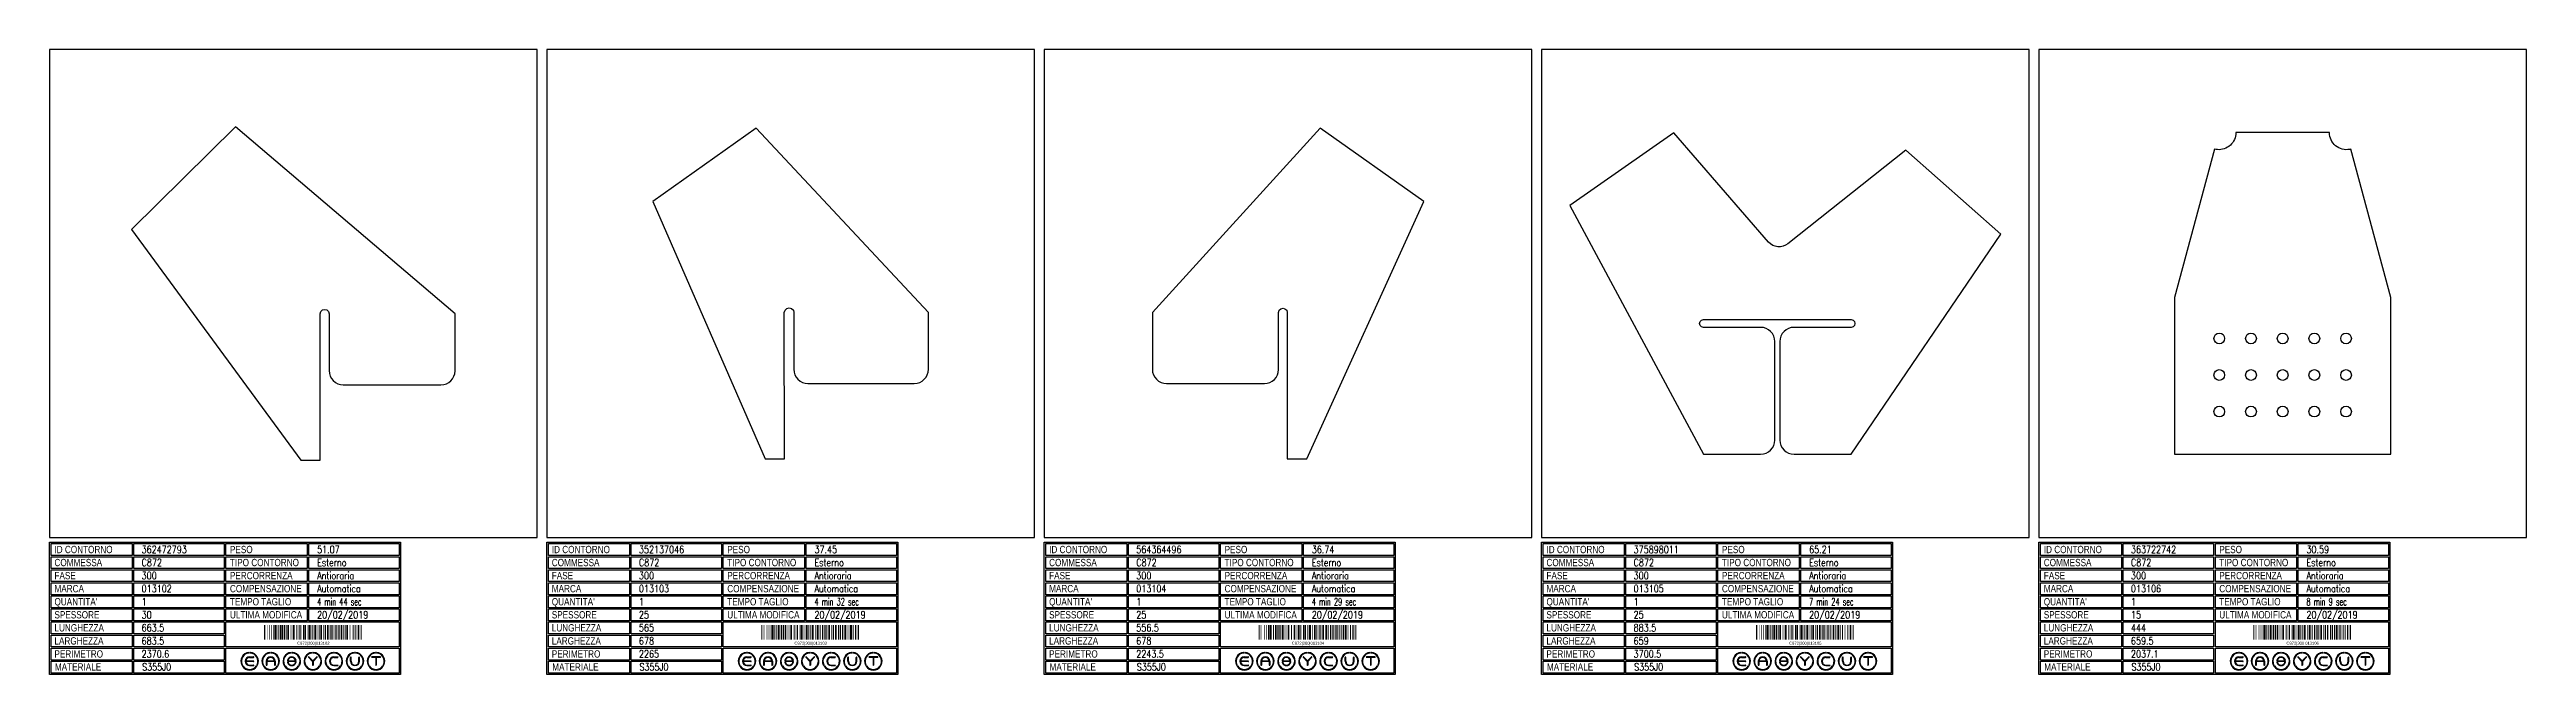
# Model space of a CAD drawing. Header units: millimetres. Extents: x 10000 to 55964, y 10000 to 31380.
# Drawn here: x 15100 to 20180, y 15084 to 16365 of the extents above; entities that cross this region are included whole.
import ezdxf
from ezdxf.enums import TextEntityAlignment as Align

# ---------------------------------------------------------------- set-up
doc = ezdxf.new("R2010")
doc.units = ezdxf.units.MM
doc.styles.add('EasyCutStyle', font='romans.shx', dxfattribs={"width": 0.8})
doc.styles.add('EasyCutStyle1', font='arial.ttf', dxfattribs={"width": 0.8})
doc.styles.get("Standard").update_dxf_attribs({"font": 'arial.ttf'})

# ---------------------------------------------------------------- blocks, each defined once
blk = doc.blocks.new('BlockShape01')
at = {"color": 253}
blk.add_lwpolyline([(0, 0), (720, 0), (720, -271), (0, -271)], close=True, dxfattribs=at)
at = {"color": 2}
for points in [[(3, -2.9), (169.3, -2.9), (169.3, -27.3), (3, -27.3)], [(3, -2.9), (169.3, -2.9), (169.3, -27.3), (3, -27.3)], [(3, -29.6), (169.3, -29.6), (169.3, -54), (3, -54)], [(361.9, -2.9), (528.3, -2.9), (528.3, -27.3), (361.9, -27.3)], [(361.9, -29.6), (528.3, -29.6), (528.3, -54), (361.9, -54)], [(3, -56.4), (169.3, -56.4), (169.3, -80.8), (3, -80.8)], [(3, -83.1), (169.3, -83.1), (169.3, -107.6), (3, -107.6)], [(361.9, -56.4), (528.3, -56.4), (528.3, -80.8), (361.9, -80.8)], [(361.9, -83.1), (528.3, -83.1), (528.3, -107.6), (361.9, -107.6)], [(3, -109.9), (169.3, -109.9), (169.3, -134.3), (3, -134.3)], [(3, -136.7), (169.3, -136.7), (169.3, -161.1), (3, -161.1)], [(361.9, -109.9), (528.3, -109.9), (528.3, -134.3), (361.9, -134.3)], [(361.9, -136.7), (528.3, -136.7), (528.3, -161.1), (361.9, -161.1)], [(3, -163.4), (169.3, -163.4), (169.3, -187.9), (3, -187.9)], [(3, -190.2), (169.3, -190.2), (169.3, -214.6), (3, -214.6)], [(3, -217), (169.3, -217), (169.3, -241.4), (3, -241.4)], [(3, -243.7), (169.3, -243.7), (169.3, -268.1), (3, -268.1)]]:
    blk.add_lwpolyline(points, close=True, dxfattribs=at)
at = {"color": 1}
for points in [[(172.7, -2.9), (358.1, -2.9), (358.1, -27.3), (172.7, -27.3)], [(172.7, -29.6), (358.1, -29.6), (358.1, -54), (172.7, -54)], [(531.6, -2.9), (717, -2.9), (717, -27.3), (531.6, -27.3)], [(531.6, -29.6), (717, -29.6), (717, -54), (531.6, -54)], [(172.7, -56.4), (358.1, -56.4), (358.1, -80.8), (172.7, -80.8)], [(172.7, -83.1), (358.1, -83.1), (358.1, -107.6), (172.7, -107.6)], [(531.6, -56.4), (717, -56.4), (717, -80.8), (531.6, -80.8)], [(531.6, -83.1), (717, -83.1), (717, -107.6), (531.6, -107.6)], [(172.7, -109.9), (358.1, -109.9), (358.1, -134.3), (172.7, -134.3)], [(172.7, -136.7), (358.1, -136.7), (358.1, -161.1), (172.7, -161.1)], [(531.6, -109.9), (717, -109.9), (717, -134.3), (531.6, -134.3)], [(531.6, -136.7), (717, -136.7), (717, -161.1), (531.6, -161.1)], [(172.7, -163.4), (358.1, -163.4), (358.1, -187.9), (172.7, -187.9)], [(172.7, -190.2), (358.1, -190.2), (358.1, -214.6), (172.7, -214.6)], [(361.9, -163.4), (717, -163.4), (717, -214.6), (361.9, -214.6)], [(172.7, -217), (358.1, -217), (358.1, -241.4), (172.7, -241.4)], [(172.7, -243.7), (358.1, -243.7), (358.1, -268.1), (172.7, -268.1)], [(361.9, -217), (717, -217), (717, -268.1), (361.9, -268.1)]]:
    blk.add_lwpolyline(points, close=True, dxfattribs=at)
at = {"color": 161, "style": 'EasyCutStyle1', "width": 0.8}
for s, p in [('COMMESSA', (10.1, -49.1)), ('ID CONTORNO', (10.1, -22.4)), ('TIPO CONTORNO', (370, -49.1)), ('PESO', (370, -22.4)), ('FASE', (10.1, -75.9)), ('MARCA', (10.1, -102.6)), ('COMPENSAZIONE', (370, -102.6)), ('PERCORRENZA', (370, -75.9)), ("QUANTITA'", (10.1, -129.4)), ('SPESSORE', (10.1, -156.2)), ('TEMPO TAGLIO', (370, -129.4)), ('ULTIMA MODIFICA', (370, -156.2)), ('LUNGHEZZA', (10.1, -182.9)), ('LARGHEZZA', (10.1, -209.7)), ('PERIMETRO', (10.1, -236.5)), ('MATERIALE', (11, -263.2))]:
    blk.add_text(s, height=15, dxfattribs=at).set_placement(p)
at = {"style": 'EasyCutStyle'}
for tag, p, width in [('ORDERSHAPE', (188.9, -49.1), 0.8), ('IDSHAPE', (188.9, -22.4), 0.8), ('TYPESHAPE', (548.8, -49.1), 0.8), ('WEIGTHSHAPE', (548.8, -22.4), 0.8), ('PHASESHAPE', (188.9, -75.9), 0.8), ('MKSHAPE', (188.9, -102.6), 0.8), ('JOUSHAPE', (548.8, -75.9), 0.8), ('COMPSHAPE', (548.8, -102.6), 0.8), ('TKSHAPE', (188.9, -156.2), 0.8), ('QTASHAPE', (188.9, -129.4), 0.8), ('TIMECUTSHAPE', (548.8, -129.4), 0.65), ('LASTMODIFYSHAPE', (548.8, -156.2), 0.8), ('LENGTHSHAPE', (188.9, -182.9), 0.8), ('HEIGHTSHAPE', (188.9, -209.7), 0.8), ('PERIMETERSHAPE', (188.9, -236.5), 0.8), ('MATSHAPE', (189.8, -263.2), 0.8)]:
    blk.add_attdef(tag, p, '', height=15, dxfattribs=dict(at, width=width))
blk = doc.blocks.new('Logo')
for color, points in [(140, [(-144.9, -7.2, -1), (-145.9, -7.6, -0.520567), (-131.2, 17.9, -1), (-131.1, 16.9, 0.520567)]), (256, [(-121.7, 0.5), (-137.5, 0.5, -0.394366), (-129.6, 7.9), (-121.7, 7.9, 1), (-121.7, 9), (-129.6, 9, 1), (-129.6, -9), (-121.7, -9, 1), (-121.7, -7.9), (-129.6, -7.9, -0.394366), (-137.5, -0.5), (-121.7, -0.5, 1)]), (140, [(-114.3, -7.2, 1), (-113.3, -7.6, 0.520567), (-128, 17.9, 0.916853), (-128.2, 16.9, 0.043377), (-128.1, 16.9, -0.520567)]), (140, [(-101.7, -7.2, -1), (-102.7, -7.6, -0.520567), (-88, 17.9, -1), (-87.9, 16.9, 0.520567)]), (140, [(-71.1, -7.2, 1), (-70.1, -7.6, 0.520567), (-84.8, 17.9, 1), (-84.9, 16.9, -0.520567)]), (140, [(-58.5, -7.2, -1), (-59.5, -7.6, -0.520567), (-44.8, 17.9, -1), (-44.7, 16.9, 0.520567)]), (256, [(-36.6, -0.5, -0.486114), (-35.5, -1.9, -0.776377), (-50.9, -2, 1), (-51.9, -2.3, 0.776377), (-34.5, -2.1, 0.486114), (-36.6, 0.5), (-49.8, 0.5, -0.486114), (-50.9, 1.9, -0.776377), (-35.5, 2, 1), (-34.5, 2.3, 0.776377), (-51.9, 2.1, 0.486114), (-49.8, -0.5)]), (140, [(-27.9, -7.2, 1), (-26.9, -7.6, 0.520567), (-41.6, 17.9, 1), (-41.7, 16.9, -0.520567)]), (140, [(-15.3, -7.2, -1), (-16.3, -7.6, -0.520567), (-1.6, 17.9, -1), (-1.5, 16.9, 0.520567)]), (256, [(0, 0.8), (-8.1, 8.8, 1), (-8.8, 8.1), (-0.5, -0.2), (-0.5, -7.9, 1), (0.5, -7.9), (0.5, -0.2), (8.8, 8.1, 1), (8.1, 8.8)]), (140, [(15.3, -7.2, 1), (16.3, -7.6, 0.520567), (1.6, 17.9, 1), (1.5, 16.9, -0.520567)]), (140, [(27.9, -7.2, -1), (26.9, -7.6, -0.520567), (41.6, 17.9, -1), (41.7, 16.9, 0.520567)]), (256, [(43.2, -9), (51.1, -9, 1), (51.1, -7.9), (43.2, -7.9, -1), (43.2, 7.9), (51.1, 7.9, 1), (51.1, 9), (43.2, 9, 1)]), (140, [(58.5, -7.2, 1), (59.5, -7.6, 0.520567), (44.8, 17.9, 1), (44.7, 16.9, -0.520567)]), (140, [(71.1, -7.2, -1), (70.1, -7.6, -0.520567), (84.8, 17.9, -1), (84.9, 16.9, 0.520567)]), (256, [(78.5, 0), (78.5, 7.9, 1), (77.4, 7.9), (77.4, 0, 1), (95.4, 0), (95.4, 7.9, 1), (94.3, 7.9), (94.3, 0, -1)]), (140, [(101.7, -7.2, 1), (102.7, -7.6, 0.520567), (88, 17.9, 1), (87.9, 16.9, -0.520567)]), (140, [(114.3, -7.2, -1), (113.3, -7.6, -0.520567), (128, 17.9, -1), (128.1, 16.9, 0.520567)]), (256, [(121.1, 9, 1), (121.1, 7.9), (129.1, 7.9), (129.1, -7.9, 1), (130.1, -7.9), (130.1, 7.9), (138.1, 7.9, 1), (138.1, 9)]), (140, [(144.9, -7.2, 1), (145.9, -7.6, 0.520567), (131.2, 17.9, 1), (131.1, 16.9, -0.520567)]), (140, [(-114.9, -10.3, 1), (-115.7, -9.7, -0.520567), (-143.5, -9.7, 1), (-144.3, -10.3, 0.520567)]), (140, [(-71.7, -10.3, 1), (-72.5, -9.7, -0.520567), (-100.3, -9.7, 1), (-101.1, -10.3, 0.520567)]), (140, [(-28.5, -10.3, 1), (-29.3, -9.7, -0.520567), (-57.1, -9.7, 1), (-57.9, -10.3, 0.520567)]), (140, [(14.7, -10.3, 1), (13.9, -9.7, -0.520567), (-13.9, -9.7, 1), (-14.7, -10.3, 0.520567)]), (140, [(57.9, -10.3, 1), (57.1, -9.7, -0.520567), (29.3, -9.7, 1), (28.5, -10.3, 0.520567)]), (140, [(101.1, -10.3, 1), (100.3, -9.7, -0.520567), (72.5, -9.7, 1), (71.7, -10.3, 0.520567)]), (140, [(144.3, -10.3, 1), (143.5, -9.7, -0.520567), (115.7, -9.7, 1), (114.9, -10.3, 0.520567)])]:
    blk.add_hatch(color=color).paths.add_polyline_path(points)
h = blk.add_hatch(color=256)
h.paths.add_polyline_path([(-78.5, -0.5), (-78.5, -7.9, 1), (-77.4, -7.9), (-77.4, 0, 1), (-95.4, 0), (-95.4, -7.9, 1), (-94.3, -7.9), (-94.3, -0.5)])
h.paths.add_polyline_path([(-94.3, 0.5, -0.933992), (-78.5, 0.5)], flags=16)
for p, q in [((-121.7, 0.5), (-137.5, 0.5)), ((-129.6, 9), (-121.7, 9)), ((-129.6, 7.9), (-121.7, 7.9)), ((-95.4, 0), (-95.4, -7.9)), ((-78.5, 0.5), (-94.3, 0.5)), ((-77.4, 0), (-77.4, -7.9)), ((-36.6, 0.5), (-49.8, 0.5)), ((-0.5, -0.2), (-8.8, 8.1)), ((0, 0.8), (-8.1, 8.8)), ((0, 0.8), (8.1, 8.8)), ((0.5, -0.2), (8.8, 8.1)), ((43.2, 9), (51.1, 9)), ((43.2, 7.9), (51.1, 7.9)), ((77.4, 0), (77.4, 7.9)), ((78.5, 0), (78.5, 7.9)), ((94.3, 0), (94.3, 7.9)), ((95.4, 0), (95.4, 7.9)), ((138.1, 9), (121.1, 9)), ((129.1, 7.9), (121.1, 7.9)), ((129.1, 7.9), (129.1, -7.9)), ((130.1, 7.9), (130.1, -7.9)), ((138.1, 7.9), (130.1, 7.9)), ((-121.7, -0.5), (-137.5, -0.5)), ((-129.6, -7.9), (-121.7, -7.9)), ((-129.6, -9), (-121.7, -9)), ((-94.3, -0.5), (-94.3, -7.9)), ((-78.5, -0.5), (-94.3, -0.5)), ((-78.5, -0.5), (-78.5, -7.9)), ((-36.6, -0.5), (-49.8, -0.5)), ((-0.5, -0.2), (-0.5, -7.9)), ((0.5, -0.2), (0.5, -7.9)), ((43.2, -7.9), (51.1, -7.9)), ((43.2, -9), (51.1, -9))]:
    blk.add_line(p, q)
at = {"color": 140}
for centre, radius, start, end in [((-129.6, 0), 18, 95, 205), ((-129.6, 0), 16.9, 95, 205), ((-131.1, 17.4), 0.54, 275, 95), ((-128.1, 17.4), 0.54, 85, 265), ((-129.6, 0), 16.9, 335, 85), ((-129.6, 0), 18, 335, 85), ((-86.4, 0), 18, 95, 205), ((-86.4, 0), 16.9, 95, 205), ((-87.9, 17.4), 0.54, 275, 95), ((-84.9, 17.4), 0.54, 85, 265), ((-86.4, 0), 16.9, 335, 85), ((-86.4, 0), 18, 335, 85), ((-43.2, 0), 18, 95, 205), ((-43.2, 0), 16.9, 95, 205), ((-44.7, 17.4), 0.54, 275, 95), ((-41.7, 17.4), 0.54, 85, 265), ((-43.2, 0), 16.9, 335, 85), ((-43.2, 0), 18, 335, 85), ((0, 0), 18, 95, 205), ((0, 0), 16.9, 95, 205), ((-1.5, 17.4), 0.54, 275, 95), ((1.5, 17.4), 0.54, 85, 265), ((0, 0), 16.9, 335, 85), ((0, 0), 18, 335, 85), ((43.2, 0), 18, 95, 205), ((43.2, 0), 16.9, 95, 205), ((41.7, 17.4), 0.54, 275, 95), ((44.7, 17.4), 0.54, 85, 265), ((43.2, 0), 16.9, 335, 85), ((43.2, 0), 18, 335, 85), ((86.4, 0), 18, 95, 205), ((86.4, 0), 16.9, 95, 205), ((84.9, 17.4), 0.54, 275, 95), ((87.9, 17.4), 0.54, 85, 265), ((86.4, 0), 16.9, 335, 85), ((86.4, 0), 18, 335, 85), ((129.6, 0), 18, 95, 205), ((129.6, 0), 16.9, 95, 205), ((128.1, 17.4), 0.54, 275, 95), ((131.1, 17.4), 0.54, 85, 265), ((129.6, 0), 16.9, 335, 85), ((129.6, 0), 18, 335, 85), ((-145.4, -7.4), 0.54, 205, 25), ((-143.9, -10), 0.54, 35, 215), ((-129.6, 0), 18, 215, 325), ((-129.6, 0), 16.9, 215, 325), ((-115.3, -10), 0.54, 325, 145), ((-113.8, -7.4), 0.54, 155, 335), ((-102.2, -7.4), 0.54, 205, 25), ((-100.7, -10), 0.54, 35, 215), ((-86.4, 0), 18, 215, 325), ((-86.4, 0), 16.9, 215, 325), ((-72.1, -10), 0.54, 325, 145), ((-70.6, -7.4), 0.54, 155, 335), ((-59, -7.4), 0.54, 205, 25), ((-57.5, -10), 0.54, 35, 215), ((-43.2, 0), 18, 215, 325), ((-43.2, 0), 16.9, 215, 325), ((-28.9, -10), 0.54, 325, 145), ((-27.4, -7.4), 0.54, 155, 335), ((-15.8, -7.4), 0.54, 205, 25), ((-14.3, -10), 0.54, 35, 215), ((0, 0), 18, 215, 325), ((0, 0), 16.9, 215, 325), ((14.3, -10), 0.54, 325, 145), ((15.8, -7.4), 0.54, 155, 335), ((27.4, -7.4), 0.54, 205, 25), ((28.9, -10), 0.54, 35, 215), ((43.2, 0), 18, 215, 325), ((43.2, 0), 16.9, 215, 325), ((57.5, -10), 0.54, 325, 145), ((59, -7.4), 0.54, 155, 335), ((70.6, -7.4), 0.54, 205, 25), ((72.1, -10), 0.54, 35, 215), ((86.4, 0), 18, 215, 325), ((86.4, 0), 16.9, 215, 325), ((100.7, -10), 0.54, 325, 145), ((102.2, -7.4), 0.54, 155, 335), ((113.8, -7.4), 0.54, 205, 25), ((115.3, -10), 0.54, 35, 215), ((129.6, 0), 18, 215, 325), ((129.6, 0), 16.9, 215, 325), ((143.9, -10), 0.54, 325, 145), ((145.4, -7.4), 0.54, 155, 335)]:
    blk.add_arc(centre, radius, start, end, dxfattribs=at)
for centre, radius, start, end in [((-129.6, 0), 9, 90, 270), ((-129.6, 0), 7.92, 90, 176.0904), ((-121.7, 8.5), 0.54, 270, 90), ((-121.7, 0), 0.54, 270, 90), ((-86.4, 0), 9, 0, 180), ((-86.4, 0), 7.92, 3.9096, 176.0904), ((-49.8, 1.6), 2.16, 166.2998, 270), ((-43.2, 0), 9, 15, 166.2998), ((-43.2, 0), 7.92, 15, 166.2998), ((-49.8, 1.6), 1.08, 166.2998, 270), ((-36.6, -1.6), 2.16, 346.2998, 90), ((-35, 2.2), 0.54, 195, 15), ((-8.5, 8.5), 0.54, 45, 225), ((8.5, 8.5), 0.54, 315, 135), ((43.2, 0), 9, 90, 270), ((43.2, 0), 7.92, 90, 270), ((51.1, 8.5), 0.54, 270, 90), ((77.9, 7.9), 0.54, 0, 180), ((86.4, 0), 9, 180, 0), ((86.4, 0), 7.92, 180, 0), ((94.9, 7.9), 0.54, 0, 180), ((121.1, 8.5), 0.54, 90, 270), ((138.1, 8.5), 0.54, 270, 90), ((-129.6, 0), 7.92, 183.9096, 270), ((-121.7, -8.5), 0.54, 270, 90), ((-94.9, -7.9), 0.54, 180, 0), ((-77.9, -7.9), 0.54, 180, 0), ((-51.4, -2.2), 0.54, 15, 195), ((-43.2, 0), 9, 195, 346.2998), ((-43.2, 0), 7.92, 195, 346.2998), ((-36.6, -1.6), 1.08, 346.2998, 90), ((0, -7.9), 0.54, 180, 0), ((51.1, -8.5), 0.54, 270, 90), ((129.6, -7.9), 0.54, 180, 0)]:
    blk.add_arc(centre, radius, start, end)
blk = doc.blocks.new('362472793_128', base_point=(371.75, -378.25))
at = {"linetype": 'Continuous'}
for points, const_width in [([(372.75, -378.25), (372.75, -348.25)], 2), ([(375.25, -378.25), (375.25, -348.25)], 1), ([(378.25, -378.25), (378.25, -348.25)], 1), ([(383.25, -378.25), (383.25, -348.25)], 1), ([(387.25, -378.25), (387.25, -348.25)], 1), ([(391.75, -378.25), (391.75, -348.25)], 2), ([(395.25, -378.25), (395.25, -348.25)], 3), ([(398.25, -378.25), (398.25, -348.25)], 1), ([(401.75, -378.25), (401.75, -348.25)], 2), ([(406.25, -378.25), (406.25, -348.25)], 3), ([(409.75, -378.25), (409.75, -348.25)], 2), ([(413.25, -378.25), (413.25, -348.25)], 3), ([(416.75, -378.25), (416.75, -348.25)], 2), ([(421.25, -378.25), (421.25, -348.25)], 3), ([(425.25, -378.25), (425.25, -348.25)], 1), ([(427.25, -378.25), (427.25, -348.25)], 1), ([(429.25, -378.25), (429.25, -348.25)], 1), ([(432.75, -378.25), (432.75, -348.25)], 4), ([(438.75, -378.25), (438.75, -348.25)], 2), ([(442.25, -378.25), (442.25, -348.25)], 1), ([(445.25, -378.25), (445.25, -348.25)], 3), ([(449.25, -378.25), (449.25, -348.25)], 1), ([(453.25, -378.25), (453.25, -348.25)], 3), ([(456.75, -378.25), (456.75, -348.25)], 2), ([(460.25, -378.25), (460.25, -348.25)], 1), ([(464.25, -378.25), (464.25, -348.25)], 3), ([(467.75, -378.25), (467.75, -348.25)], 2), ([(471.25, -378.25), (471.25, -348.25)], 1), ([(473.25, -378.25), (473.25, -348.25)], 1), ([(476.75, -378.25), (476.75, -348.25)], 4), ([(482.25, -378.25), (482.25, -348.25)], 1), ([(486.25, -378.25), (486.25, -348.25)], 3), ([(489.75, -378.25), (489.75, -348.25)], 2), ([(493.25, -378.25), (493.25, -348.25)], 1), ([(497.25, -378.25), (497.25, -348.25)], 3), ([(501.75, -378.25), (501.75, -348.25)], 2), ([(504.75, -378.25), (504.75, -348.25)], 2), ([(508.25, -378.25), (508.25, -348.25)], 1), ([(511.25, -378.25), (511.25, -348.25)], 3), ([(515.25, -378.25), (515.25, -348.25)], 1), ([(519.25, -378.25), (519.25, -348.25)], 3), ([(523.75, -378.25), (523.75, -348.25)], 2), ([(526.25, -378.25), (526.25, -348.25)], 1), ([(530.25, -378.25), (530.25, -348.25)], 3), ([(533.75, -378.25), (533.75, -348.25)], 2), ([(537.75, -378.25), (537.75, -348.25)], 2), ([(542.25, -378.25), (542.25, -348.25)], 3), ([(546.25, -378.25), (546.25, -348.25)], 1), ([(548.25, -378.25), (548.25, -348.25)], 1), ([(553.25, -378.25), (553.25, -348.25)], 1), ([(555.75, -378.25), (555.75, -348.25)], 2), ([(559.75, -378.25), (559.75, -348.25)], 2), ([(565.25, -378.25), (565.25, -348.25)], 3), ([(568.25, -378.25), (568.25, -348.25)], 1), ([(570.75, -378.25), (570.75, -348.25)], 2)]:
    blk.add_lwpolyline(points, dxfattribs=dict(at, const_width=const_width))
blk.add_text('C872|300|013102', height=6).set_placement((472.75, -388.75), align=Align.CENTER)
blk = doc.blocks.new('352137046_128', base_point=(322.5, -381))
at = {"linetype": 'Continuous'}
for points, const_width in [([(323.5, -381), (323.5, -351)], 2), ([(326, -381), (326, -351)], 1), ([(329, -381), (329, -351)], 1), ([(334, -381), (334, -351)], 1), ([(338, -381), (338, -351)], 1), ([(342.5, -381), (342.5, -351)], 2), ([(346, -381), (346, -351)], 3), ([(349, -381), (349, -351)], 1), ([(352.5, -381), (352.5, -351)], 2), ([(357, -381), (357, -351)], 3), ([(360.5, -381), (360.5, -351)], 2), ([(364, -381), (364, -351)], 3), ([(367.5, -381), (367.5, -351)], 2), ([(372, -381), (372, -351)], 3), ([(376, -381), (376, -351)], 1), ([(378, -381), (378, -351)], 1), ([(380, -381), (380, -351)], 1), ([(383.5, -381), (383.5, -351)], 4), ([(389.5, -381), (389.5, -351)], 2), ([(393, -381), (393, -351)], 1), ([(396, -381), (396, -351)], 3), ([(400, -381), (400, -351)], 1), ([(404, -381), (404, -351)], 3), ([(407.5, -381), (407.5, -351)], 2), ([(411, -381), (411, -351)], 1), ([(415, -381), (415, -351)], 3), ([(418.5, -381), (418.5, -351)], 2), ([(422, -381), (422, -351)], 1), ([(424, -381), (424, -351)], 1), ([(427.5, -381), (427.5, -351)], 4), ([(433, -381), (433, -351)], 1), ([(437, -381), (437, -351)], 3), ([(440.5, -381), (440.5, -351)], 2), ([(444, -381), (444, -351)], 1), ([(448, -381), (448, -351)], 3), ([(452.5, -381), (452.5, -351)], 2), ([(455.5, -381), (455.5, -351)], 2), ([(459, -381), (459, -351)], 1), ([(462, -381), (462, -351)], 3), ([(466, -381), (466, -351)], 1), ([(470, -381), (470, -351)], 3), ([(474.5, -381), (474.5, -351)], 2), ([(477, -381), (477, -351)], 1), ([(481, -381), (481, -351)], 3), ([(484.5, -381), (484.5, -351)], 2), ([(488.5, -381), (488.5, -351)], 2), ([(492, -381), (492, -351)], 1), ([(495, -381), (495, -351)], 3), ([(499, -381), (499, -351)], 1), ([(502, -381), (502, -351)], 1), ([(506.5, -381), (506.5, -351)], 4), ([(510.5, -381), (510.5, -351)], 2), ([(516, -381), (516, -351)], 3), ([(519, -381), (519, -351)], 1), ([(521.5, -381), (521.5, -351)], 2)]:
    blk.add_lwpolyline(points, dxfattribs=dict(at, const_width=const_width))
blk.add_text('C872|300|013103', height=6).set_placement((423.5, -391.5), align=Align.CENTER)
blk = doc.blocks.new('564364496_128', base_point=(318.25, -381))
at = {"linetype": 'Continuous'}
for points, const_width in [([(319.25, -381), (319.25, -351)], 2), ([(321.75, -381), (321.75, -351)], 1), ([(324.75, -381), (324.75, -351)], 1), ([(329.75, -381), (329.75, -351)], 1), ([(333.75, -381), (333.75, -351)], 1), ([(338.25, -381), (338.25, -351)], 2), ([(341.75, -381), (341.75, -351)], 3), ([(344.75, -381), (344.75, -351)], 1), ([(348.25, -381), (348.25, -351)], 2), ([(352.75, -381), (352.75, -351)], 3), ([(356.25, -381), (356.25, -351)], 2), ([(359.75, -381), (359.75, -351)], 3), ([(363.25, -381), (363.25, -351)], 2), ([(367.75, -381), (367.75, -351)], 3), ([(371.75, -381), (371.75, -351)], 1), ([(373.75, -381), (373.75, -351)], 1), ([(375.75, -381), (375.75, -351)], 1), ([(379.25, -381), (379.25, -351)], 4), ([(385.25, -381), (385.25, -351)], 2), ([(388.75, -381), (388.75, -351)], 1), ([(391.75, -381), (391.75, -351)], 3), ([(395.75, -381), (395.75, -351)], 1), ([(399.75, -381), (399.75, -351)], 3), ([(403.25, -381), (403.25, -351)], 2), ([(406.75, -381), (406.75, -351)], 1), ([(410.75, -381), (410.75, -351)], 3), ([(414.25, -381), (414.25, -351)], 2), ([(417.75, -381), (417.75, -351)], 1), ([(419.75, -381), (419.75, -351)], 1), ([(423.25, -381), (423.25, -351)], 4), ([(428.75, -381), (428.75, -351)], 1), ([(432.75, -381), (432.75, -351)], 3), ([(436.25, -381), (436.25, -351)], 2), ([(439.75, -381), (439.75, -351)], 1), ([(443.75, -381), (443.75, -351)], 3), ([(448.25, -381), (448.25, -351)], 2), ([(451.25, -381), (451.25, -351)], 2), ([(454.75, -381), (454.75, -351)], 1), ([(457.75, -381), (457.75, -351)], 3), ([(461.75, -381), (461.75, -351)], 1), ([(465.75, -381), (465.75, -351)], 3), ([(470.25, -381), (470.25, -351)], 2), ([(472.75, -381), (472.75, -351)], 1), ([(476.75, -381), (476.75, -351)], 3), ([(480.25, -381), (480.25, -351)], 2), ([(484.25, -381), (484.25, -351)], 2), ([(487.75, -381), (487.75, -351)], 1), ([(491.75, -381), (491.75, -351)], 3), ([(496.25, -381), (496.25, -351)], 4), ([(499.75, -381), (499.75, -351)], 1), ([(501.75, -381), (501.75, -351)], 1), ([(506.25, -381), (506.25, -351)], 2), ([(511.75, -381), (511.75, -351)], 3), ([(514.75, -381), (514.75, -351)], 1), ([(517.25, -381), (517.25, -351)], 2)]:
    blk.add_lwpolyline(points, dxfattribs=dict(at, const_width=const_width))
blk.add_text('C872|300|013104', height=6).set_placement((419.25, -391.5), align=Align.CENTER)
blk = doc.blocks.new('375898011_128', base_point=(481.75, -390.5))
at = {"linetype": 'Continuous'}
for points, const_width in [([(482.75, -390.5), (482.75, -360.5)], 2), ([(485.25, -390.5), (485.25, -360.5)], 1), ([(488.25, -390.5), (488.25, -360.5)], 1), ([(493.25, -390.5), (493.25, -360.5)], 1), ([(497.25, -390.5), (497.25, -360.5)], 1), ([(501.75, -390.5), (501.75, -360.5)], 2), ([(505.25, -390.5), (505.25, -360.5)], 3), ([(508.25, -390.5), (508.25, -360.5)], 1), ([(511.75, -390.5), (511.75, -360.5)], 2), ([(516.25, -390.5), (516.25, -360.5)], 3), ([(519.75, -390.5), (519.75, -360.5)], 2), ([(523.25, -390.5), (523.25, -360.5)], 3), ([(526.75, -390.5), (526.75, -360.5)], 2), ([(531.25, -390.5), (531.25, -360.5)], 3), ([(535.25, -390.5), (535.25, -360.5)], 1), ([(537.25, -390.5), (537.25, -360.5)], 1), ([(539.25, -390.5), (539.25, -360.5)], 1), ([(542.75, -390.5), (542.75, -360.5)], 4), ([(548.75, -390.5), (548.75, -360.5)], 2), ([(552.25, -390.5), (552.25, -360.5)], 1), ([(555.25, -390.5), (555.25, -360.5)], 3), ([(559.25, -390.5), (559.25, -360.5)], 1), ([(563.25, -390.5), (563.25, -360.5)], 3), ([(566.75, -390.5), (566.75, -360.5)], 2), ([(570.25, -390.5), (570.25, -360.5)], 1), ([(574.25, -390.5), (574.25, -360.5)], 3), ([(577.75, -390.5), (577.75, -360.5)], 2), ([(581.25, -390.5), (581.25, -360.5)], 1), ([(583.25, -390.5), (583.25, -360.5)], 1), ([(586.75, -390.5), (586.75, -360.5)], 4), ([(592.25, -390.5), (592.25, -360.5)], 1), ([(596.25, -390.5), (596.25, -360.5)], 3), ([(599.75, -390.5), (599.75, -360.5)], 2), ([(603.25, -390.5), (603.25, -360.5)], 1), ([(607.25, -390.5), (607.25, -360.5)], 3), ([(611.75, -390.5), (611.75, -360.5)], 2), ([(614.75, -390.5), (614.75, -360.5)], 2), ([(618.25, -390.5), (618.25, -360.5)], 1), ([(621.25, -390.5), (621.25, -360.5)], 3), ([(625.25, -390.5), (625.25, -360.5)], 1), ([(629.25, -390.5), (629.25, -360.5)], 3), ([(633.75, -390.5), (633.75, -360.5)], 2), ([(636.25, -390.5), (636.25, -360.5)], 1), ([(640.25, -390.5), (640.25, -360.5)], 3), ([(643.75, -390.5), (643.75, -360.5)], 2), ([(647.75, -390.5), (647.75, -360.5)], 2), ([(651.25, -390.5), (651.25, -360.5)], 3), ([(655.25, -390.5), (655.25, -360.5)], 1), ([(658.75, -390.5), (658.75, -360.5)], 2), ([(662.25, -390.5), (662.25, -360.5)], 1), ([(665.25, -390.5), (665.25, -360.5)], 1), ([(669.75, -390.5), (669.75, -360.5)], 2), ([(675.25, -390.5), (675.25, -360.5)], 3), ([(678.25, -390.5), (678.25, -360.5)], 1), ([(680.75, -390.5), (680.75, -360.5)], 2)]:
    blk.add_lwpolyline(points, dxfattribs=dict(at, const_width=const_width))
blk.add_text('C872|300|013105', height=6).set_placement((582.75, -401), align=Align.CENTER)
blk = doc.blocks.new('363722742_128', base_point=(262, -390.25))
at = {"linetype": 'Continuous'}
for points, const_width in [([(263, -390.25), (263, -360.25)], 2), ([(265.5, -390.25), (265.5, -360.25)], 1), ([(268.5, -390.25), (268.5, -360.25)], 1), ([(273.5, -390.25), (273.5, -360.25)], 1), ([(277.5, -390.25), (277.5, -360.25)], 1), ([(282, -390.25), (282, -360.25)], 2), ([(285.5, -390.25), (285.5, -360.25)], 3), ([(288.5, -390.25), (288.5, -360.25)], 1), ([(292, -390.25), (292, -360.25)], 2), ([(296.5, -390.25), (296.5, -360.25)], 3), ([(300, -390.25), (300, -360.25)], 2), ([(303.5, -390.25), (303.5, -360.25)], 3), ([(307, -390.25), (307, -360.25)], 2), ([(311.5, -390.25), (311.5, -360.25)], 3), ([(315.5, -390.25), (315.5, -360.25)], 1), ([(317.5, -390.25), (317.5, -360.25)], 1), ([(319.5, -390.25), (319.5, -360.25)], 1), ([(323, -390.25), (323, -360.25)], 4), ([(329, -390.25), (329, -360.25)], 2), ([(332.5, -390.25), (332.5, -360.25)], 1), ([(335.5, -390.25), (335.5, -360.25)], 3), ([(339.5, -390.25), (339.5, -360.25)], 1), ([(343.5, -390.25), (343.5, -360.25)], 3), ([(347, -390.25), (347, -360.25)], 2), ([(350.5, -390.25), (350.5, -360.25)], 1), ([(354.5, -390.25), (354.5, -360.25)], 3), ([(358, -390.25), (358, -360.25)], 2), ([(361.5, -390.25), (361.5, -360.25)], 1), ([(363.5, -390.25), (363.5, -360.25)], 1), ([(367, -390.25), (367, -360.25)], 4), ([(372.5, -390.25), (372.5, -360.25)], 1), ([(376.5, -390.25), (376.5, -360.25)], 3), ([(380, -390.25), (380, -360.25)], 2), ([(383.5, -390.25), (383.5, -360.25)], 1), ([(387.5, -390.25), (387.5, -360.25)], 3), ([(392, -390.25), (392, -360.25)], 2), ([(395, -390.25), (395, -360.25)], 2), ([(398.5, -390.25), (398.5, -360.25)], 1), ([(401.5, -390.25), (401.5, -360.25)], 3), ([(405.5, -390.25), (405.5, -360.25)], 1), ([(409.5, -390.25), (409.5, -360.25)], 3), ([(414, -390.25), (414, -360.25)], 2), ([(416.5, -390.25), (416.5, -360.25)], 1), ([(420.5, -390.25), (420.5, -360.25)], 3), ([(424, -390.25), (424, -360.25)], 2), ([(428, -390.25), (428, -360.25)], 2), ([(432.5, -390.25), (432.5, -360.25)], 3), ([(435.5, -390.25), (435.5, -360.25)], 1), ([(439.5, -390.25), (439.5, -360.25)], 3), ([(442.5, -390.25), (442.5, -360.25)], 1), ([(446, -390.25), (446, -360.25)], 2), ([(450, -390.25), (450, -360.25)], 2), ([(455.5, -390.25), (455.5, -360.25)], 3), ([(458.5, -390.25), (458.5, -360.25)], 1), ([(461, -390.25), (461, -360.25)], 2)]:
    blk.add_lwpolyline(points, dxfattribs=dict(at, const_width=const_width))
blk.add_text('C872|300|013106', height=6).set_placement((363, -400.75), align=Align.CENTER)

msp = doc.modelspace()

# ---------------------------------------------------------------- linework, layer by layer
for p, q in [((16100, 16365), (15100, 16365)), ((15100, 16365), (15100, 15365)), ((16100, 15365), (16100, 16365)), ((17120, 16365), (16120, 16365)), ((16120, 16365), (16120, 15365)), ((17120, 15365), (17120, 16365)), ((18140, 16365), (17140, 16365)), ((17140, 16365), (17140, 15365)), ((18140, 15365), (18140, 16365)), ((19160, 16365), (18160, 16365)), ((18160, 16365), (18160, 15365)), ((19160, 15365), (19160, 16365)), ((20180, 16365), (19180, 16365)), ((19180, 16365), (19180, 15365)), ((20180, 15365), (20180, 16365)), ((15100, 15365), (16100, 15365)), ((16120, 15365), (17120, 15365)), ((17140, 15365), (18140, 15365)), ((18160, 15365), (19160, 15365)), ((19180, 15365), (20180, 15365))]:
    msp.add_line(p, q)
at = {"color": 2}
for points in [[(15615.3, 15523.3), (15655.3, 15523.3), (15655.3, 15823.3), (15656.3, 15827.8), (15659.8, 15831.3), (15664.3, 15832.3), (15668.8, 15831.3), (15672.3, 15827.8), (15673.3, 15823.3), (15673.3, 15706.8, 0.414214), (15702.3, 15677.8), (15902.8, 15677.8, 0.409216), (15931.8, 15706.3), (15931.8, 15823.3), (15481.3, 16206.8), (15268.3, 15995.8)], [(16567.5, 15526), (16607.5, 15526), (16607, 15826), (16608.5, 15831), (16612, 15834.5), (16617, 15835.5), (16621.5, 15834.5), (16625.5, 15831), (16626.5, 15826), (16626.5, 15709.5, 0.414214), (16655.5, 15680.5), (16873.5, 15680.5, 0.414214), (16902.5, 15709.5), (16902.5, 15826), (16549.5, 16204), (16337.5, 16053.5)], [(17638.3, 15526), (17678.3, 15526), (17918.3, 16053.5), (17706.3, 16204), (17361.8, 15826), (17361.8, 15709.5, 0.414214), (17390.8, 15680.5), (17591.8, 15680.5, 0.409216), (17620.8, 15709), (17620.8, 15826), (17621.8, 15830.5), (17625.3, 15833.5), (17629.8, 15835), (17633.8, 15833.5), (17637.3, 15830.5), (17638.3, 15826)], [(18492.3, 15535.5), (18609.3, 15535.5, 0.414214), (18638.3, 15564.5), (18638.3, 15766.5, 0.414214), (18609.3, 15795.5), (18492.3, 15795.5), (18488.3, 15796.5), (18485.3, 15799.5), (18484.3, 15803.5), (18485.3, 15807.5), (18488.3, 15810.5), (18492.3, 15811.5), (18794.8, 15811.5), (18798.8, 15810.5), (18801.8, 15807.5), (18802.8, 15803.5), (18801.8, 15799.5), (18798.8, 15796.5), (18794.8, 15795.5), (18677.8, 15795.5, 0.414214), (18648.8, 15766.5), (18648.8, 15564.5, 0.414214), (18677.8, 15535.5), (18794.8, 15535.5), (19101.8, 15986.5), (18907.3, 16159), (18665.3, 15967, -0.402116), (18625.3, 15970.5), (18431.3, 16194.5), (18218.3, 16045)], [(19458, 15535.3), (19902, 15535.3), (19902, 15856.8), (19820, 16160.8), (19817.5, 16160.3, -0.470998), (19776, 16194.8), (19584, 16194.8, -0.440679), (19546, 16159.8, -0.046893), (19540, 16160.8), (19458, 15856.8)]]:
    msp.add_lwpolyline(points, format="xyb", close=True, dxfattribs=at)
at = {"color": 4}
for centre in [(19550, 15772.8), (19615, 15772.8), (19680, 15772.8), (19745, 15772.8), (19810, 15772.8), (19550, 15697.8), (19615, 15697.8), (19680, 15697.8), (19745, 15697.8), (19810, 15697.8), (19550, 15622.8), (19615, 15622.8), (19680, 15622.8), (19745, 15622.8), (19810, 15622.8)]:
    msp.add_circle(centre, 11, dxfattribs=at)

# ---------------------------------------------------------------- block references
for p, values in [((15100, 15355), {'IDSHAPE': '362472793', 'ORDERSHAPE': 'C872', 'PHASESHAPE': '300', 'MKSHAPE': '013102', 'TKSHAPE': '30', 'LENGTHSHAPE': '663.5', 'HEIGHTSHAPE': '683.5', 'MATSHAPE': 'S355J0', 'LASTMODIFYSHAPE': '20/02/2019', 'PERIMETERSHAPE': '2370.6', 'WEIGTHSHAPE': '51.07', 'TYPESHAPE': 'Esterno', 'JOUSHAPE': 'Antioraria', 'COMPSHAPE': 'Automatica', 'TIMECUTSHAPE': '4 min 44 sec', 'QTASHAPE': '1'}), ((16120, 15355), {'IDSHAPE': '352137046', 'ORDERSHAPE': 'C872', 'PHASESHAPE': '300', 'MKSHAPE': '013103', 'TKSHAPE': '25', 'LENGTHSHAPE': '565', 'HEIGHTSHAPE': '678', 'MATSHAPE': 'S355J0', 'LASTMODIFYSHAPE': '20/02/2019', 'PERIMETERSHAPE': '2265', 'WEIGTHSHAPE': '37.45', 'TYPESHAPE': 'Esterno', 'JOUSHAPE': 'Antioraria', 'COMPSHAPE': 'Automatica', 'TIMECUTSHAPE': '4 min 32 sec', 'QTASHAPE': '1'}), ((17140, 15355), {'IDSHAPE': '564364496', 'ORDERSHAPE': 'C872', 'PHASESHAPE': '300', 'MKSHAPE': '013104', 'TKSHAPE': '25', 'LENGTHSHAPE': '556.5', 'HEIGHTSHAPE': '678', 'MATSHAPE': 'S355J0', 'LASTMODIFYSHAPE': '20/02/2019', 'PERIMETERSHAPE': '2243.5', 'WEIGTHSHAPE': '36.74', 'TYPESHAPE': 'Esterno', 'JOUSHAPE': 'Antioraria', 'COMPSHAPE': 'Automatica', 'TIMECUTSHAPE': '4 min 29 sec', 'QTASHAPE': '1'}), ((18160, 15355), {'IDSHAPE': '375898011', 'ORDERSHAPE': 'C872', 'PHASESHAPE': '300', 'MKSHAPE': '013105', 'TKSHAPE': '25', 'LENGTHSHAPE': '883.5', 'HEIGHTSHAPE': '659', 'MATSHAPE': 'S355J0', 'LASTMODIFYSHAPE': '20/02/2019', 'PERIMETERSHAPE': '3700.5', 'WEIGTHSHAPE': '65.21', 'TYPESHAPE': 'Esterno', 'JOUSHAPE': 'Antioraria', 'COMPSHAPE': 'Automatica', 'TIMECUTSHAPE': '7 min 24 sec', 'QTASHAPE': '1'}), ((19180, 15355), {'IDSHAPE': '363722742', 'ORDERSHAPE': 'C872', 'PHASESHAPE': '300', 'MKSHAPE': '013106', 'TKSHAPE': '15', 'LENGTHSHAPE': '444', 'HEIGHTSHAPE': '659.5', 'MATSHAPE': 'S355J0', 'LASTMODIFYSHAPE': '20/02/2019', 'PERIMETERSHAPE': '2037.1', 'WEIGTHSHAPE': '30.59', 'TYPESHAPE': 'Esterno', 'JOUSHAPE': 'Antioraria', 'COMPSHAPE': 'Automatica', 'TIMECUTSHAPE': '8 min 9 sec', 'QTASHAPE': '1'})]:
    msp.add_blockref('BlockShape01', p).add_auto_attribs(values)
for name, p in [('362472793_128', (15540, 15155.5)), ('352137046_128', (16560, 15155.5)), ('564364496_128', (17580, 15155.5)), ('375898011_128', (18600, 15155.5)), ('363722742_128', (19620, 15155.5)), ('Logo', (15640, 15111)), ('Logo', (16660, 15111)), ('Logo', (17680, 15111)), ('Logo', (18700, 15111)), ('Logo', (19720, 15111))]:
    msp.add_blockref(name, p)

doc.saveas('drawing.dxf')
